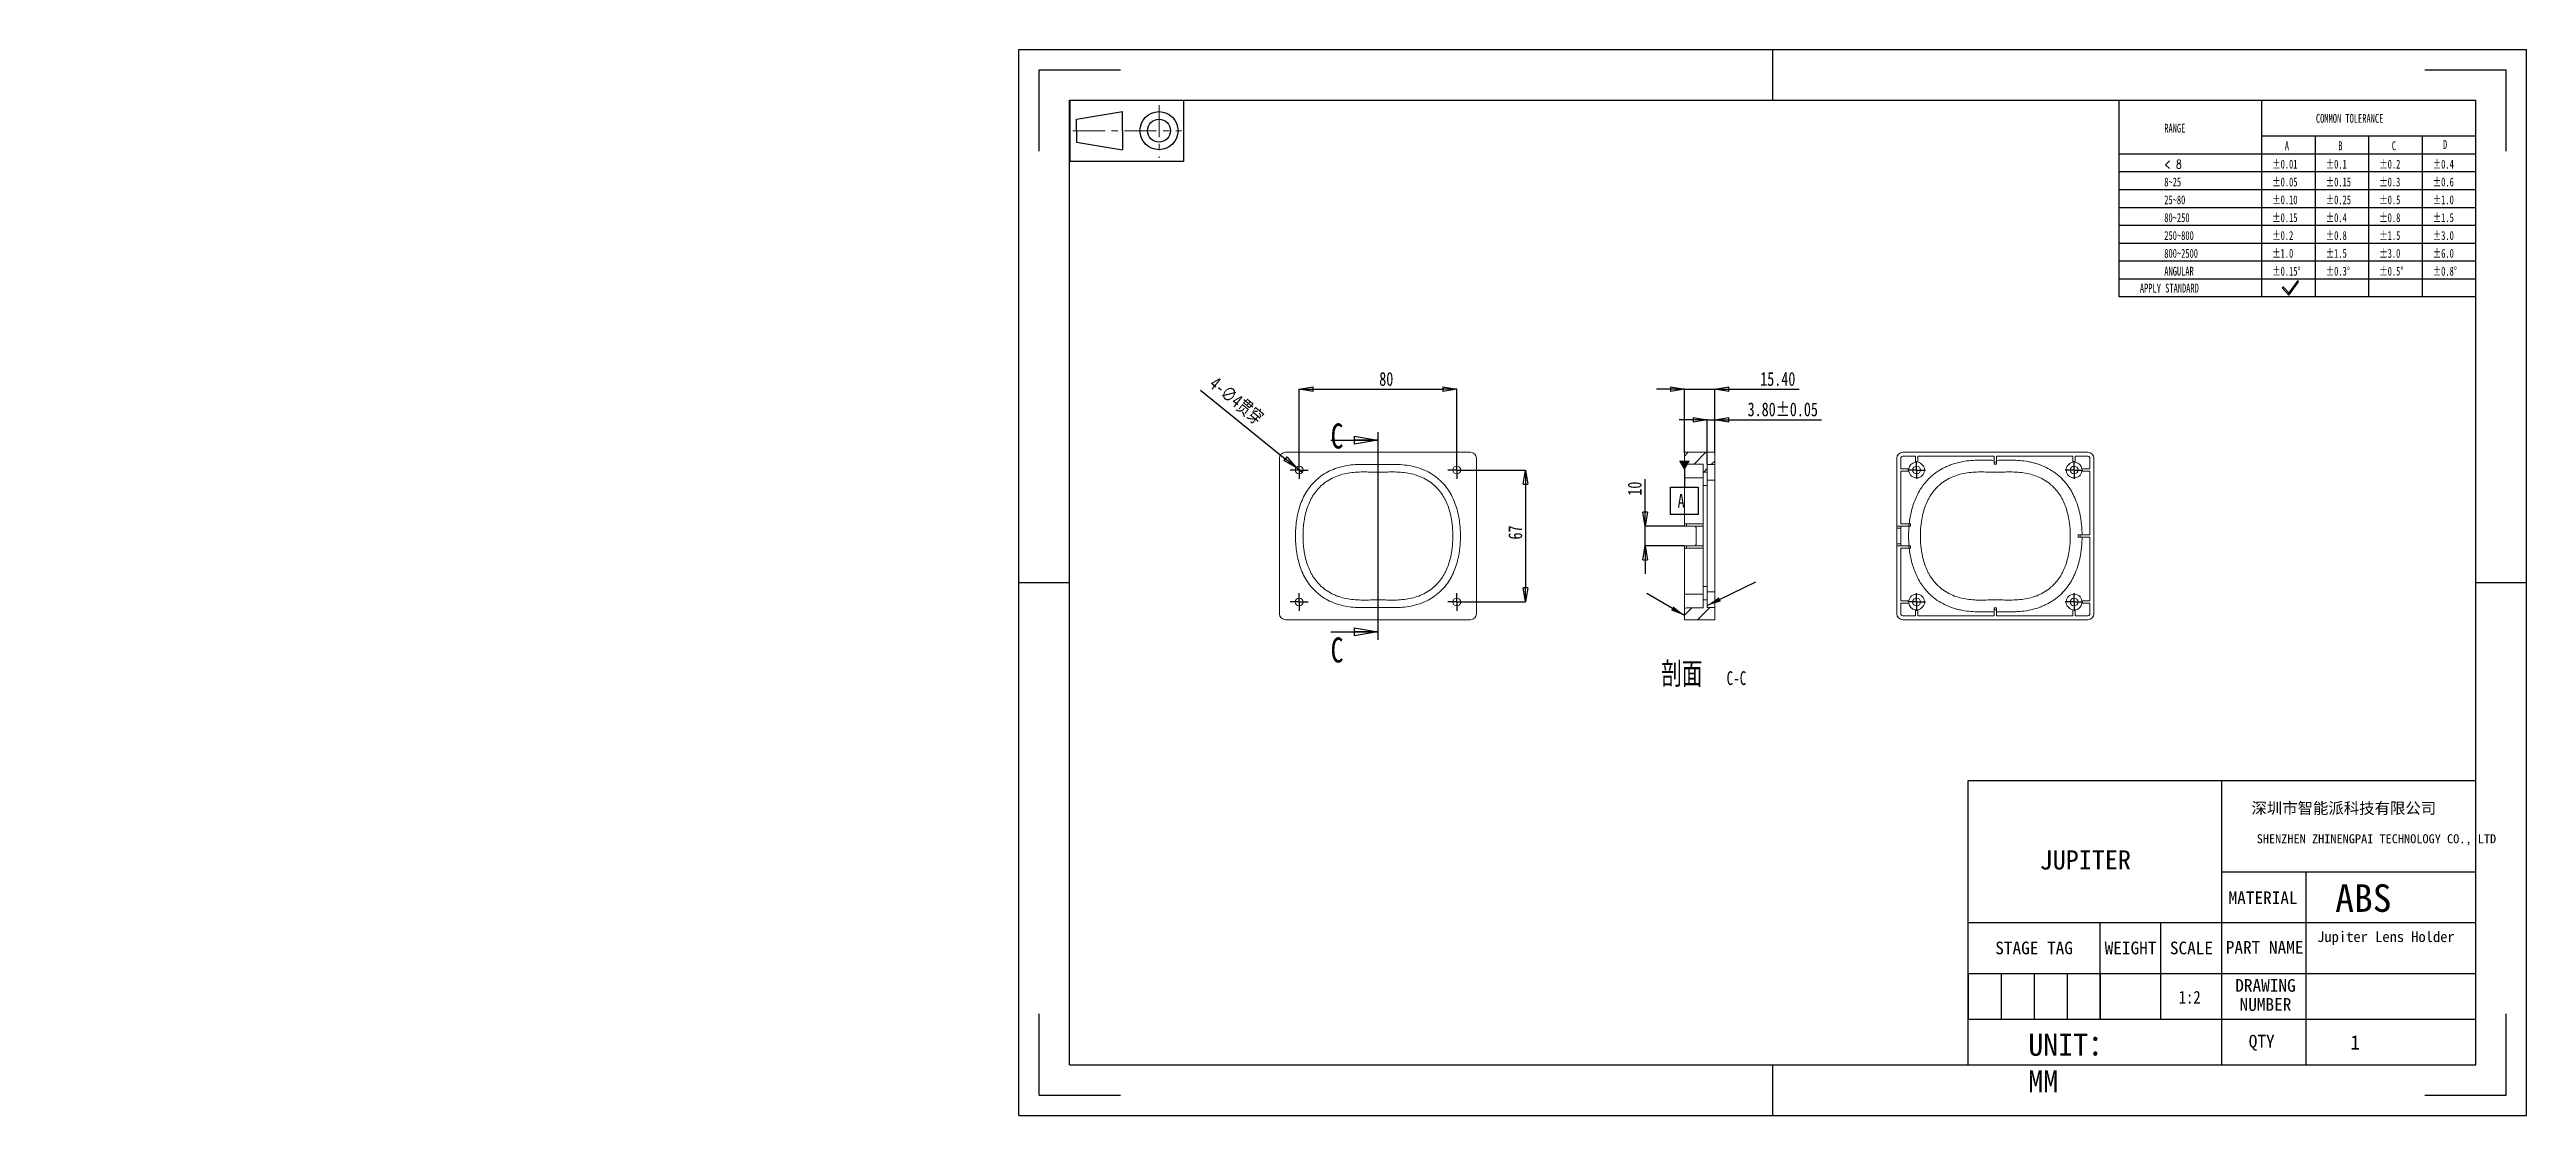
# Model space of a CAD drawing. Header units: millimetres. Extents: x 107 to 736, y -5 to 265.
import ezdxf

# ---------------------------------------------------------------- set-up
doc = ezdxf.new("R2010")
doc.units = ezdxf.units.MM
doc.header["$PDSIZE"] = -1
for name, pattern in [('CENTER', [10.16, 6.35, -1.27, 1.27, -1.27]), ('CENTERX2', [20.32, 12.7, -2.54, 2.54, -2.54]), ('PHANTOM', [12.7, 6.35, -1.27, 1.27, -1.27, 1.27, -1.27])]:
    doc.linetypes.add(name, pattern=pattern)
doc.layers.add('DEFAULT_1', color=7, linetype='CENTER', lineweight=18)
doc.layers.add('尺寸线层', color=3, linetype='Continuous', lineweight=18)
doc.layers.add('SLD-0', color=179, linetype='Continuous')
doc.styles.add('SLDTEXTSTYLE0', font='TXT', dxfattribs={"width": 0.75, "bigfont": 'bigfont'})
doc.styles.add('SLDTEXTSTYLE4', font='TXT', dxfattribs={"width": 0.7})
doc.styles.add('SLDTEXTSTYLE5', font='TXT', dxfattribs={"width": 0.7, "bigfont": 'bigfont'})
doc.styles.add('SLDTEXTSTYLE7', font='TXT', dxfattribs={"width": 0.75})
doc.styles.add('TEXTSTYLE_2', font='')
doc.styles.add('TEXTSTYLE_3', font='')
doc.styles.get('TEXTSTYLE_2').set_extended_font_data('宋体')
doc.styles.get('TEXTSTYLE_3').set_extended_font_data('宋体')
doc.dimstyles.new('SLDDIMSTYLE0', dxfattribs={"dimtxt": 3.5, "dimasz": 3.556, "dimexe": 0, "dimexo": 0.0625, "dimgap": 0.875, "dimtad": 1, "dimlfac": 2, "dimrnd": 1e-09, "dimzin": 12, "dimdsep": 46, "dimtxsty": 'SLDTEXTSTYLE7', "dimblk1": 'CLOSED', "dimblk2": 'CLOSED', "dimsah": 1, "dimcen": 0.09, "dimadec": 0, "dimazin": 3, "dimtfac": 1, "dimtofl": 0, "dimtmove": 0, "dimatfit": 3, "dimldrblk": 'CLOSED', "dimfxl": 1, "dimfrac": 2, "dimtolj": 1, "dimtzin": 12, "dimarcsym": 0})
doc.dimstyles.new('SLDDIMSTYLE1', dxfattribs={"dimtxt": 3.5, "dimasz": 3.556, "dimexe": 0, "dimexo": 0.0625, "dimgap": 0.875, "dimtad": 1, "dimlfac": 2, "dimrnd": 1e-09, "dimzin": 12, "dimdsep": 46, "dimtxsty": 'SLDTEXTSTYLE7', "dimblk1": 'NONE', "dimblk2": 'CLOSED', "dimsah": 1, "dimcen": 0, "dimadec": 0, "dimazin": 3, "dimtfac": 1, "dimtmove": 0, "dimatfit": 3, "dimldrblk": 'NONE', "dimfxl": 1, "dimfrac": 2, "dimtolj": 1, "dimtzin": 12, "dimarcsym": 0})
doc.dimstyles.new('SLDDIMSTYLE2', dxfattribs={"dimtxt": 3.5, "dimasz": 3.556, "dimexe": 0, "dimexo": 0.0625, "dimgap": 0.875, "dimtad": 1, "dimlfac": 2, "dimrnd": 1e-09, "dimzin": 4, "dimdsep": 46, "dimtxsty": 'SLDTEXTSTYLE7', "dimblk1": 'CLOSED', "dimblk2": 'CLOSED', "dimsah": 1, "dimcen": 0.09, "dimadec": 0, "dimazin": 1, "dimtfac": 1, "dimtmove": 0, "dimatfit": 0, "dimldrblk": 'CLOSED', "dimfxl": 1, "dimfrac": 2, "dimtolj": 1, "dimtzin": 12, "dimarcsym": 0})
doc.dimstyles.new('SLDDIMSTYLE3', dxfattribs={"dimtxt": 3.5, "dimasz": 3.556, "dimexe": 0, "dimexo": 0.0625, "dimgap": 0.875, "dimtad": 1, "dimlfac": 2, "dimrnd": 1e-09, "dimzin": 4, "dimdsep": 46, "dimtxsty": 'SLDTEXTSTYLE7', "dimblk1": 'CLOSED', "dimblk2": 'CLOSED', "dimsah": 1, "dimcen": 0.09, "dimadec": 0, "dimazin": 1, "dimtol": 1, "dimtp": 0.05, "dimtm": 0.05, "dimtfac": 1, "dimtmove": 0, "dimatfit": 0, "dimldrblk": 'CLOSED', "dimfxl": 1, "dimfrac": 2, "dimtolj": 1, "dimarcsym": 0})
doc.dimstyles.new('SLDDIMSTYLE4', dxfattribs={"dimtxt": 3.5, "dimasz": 3.556, "dimexe": 0, "dimexo": 0.0625, "dimgap": 0.875, "dimtad": 1, "dimlfac": 2, "dimrnd": 1e-09, "dimzin": 12, "dimdsep": 46, "dimtxsty": 'SLDTEXTSTYLE7', "dimblk1": 'CLOSED', "dimblk2": 'CLOSED', "dimsah": 1, "dimcen": 0.09, "dimadec": 0, "dimazin": 3, "dimtfac": 1, "dimtmove": 0, "dimatfit": 0, "dimldrblk": 'CLOSED', "dimfxl": 1, "dimfrac": 2, "dimtolj": 1, "dimtzin": 12, "dimarcsym": 0})
doc.dimstyles.new('SLDDIMSTYLE6', dxfattribs={"dimtxt": 0.18, "dimasz": 3.556, "dimexe": 0, "dimexo": 0.0625, "dimgap": 0, "dimtad": 0, "dimtih": 1, "dimtoh": 1, "dimdec": 0, "dimrnd": 1e-09, "dimzin": 0, "dimdsep": 46, "dimtxsty": 'Standard', "dimsah": 1, "dimcen": 0.09, "dimadec": 0, "dimazin": 0, "dimtfac": 3.556, "dimtdec": 0, "dimtofl": 0, "dimtmove": 0, "dimatfit": 3, "dimfxl": 1, "dimfrac": 2, "dimtolj": 1, "dimtzin": 0, "dimarcsym": 0})
pattern_1 = [(45, (367.7603, 25.8642), (-2.245064, 2.245064), [])]

msp = doc.modelspace()

# ---------------------------------------------------------------- texts
at = {"attachment_point": 1}
for s, insert, char_height, width, style in [('RANGE', (643.7113, 246.3929), 2.24599, 22.059425, 'SLDTEXTSTYLE4'), ('COMMON TOLERANCE', (682.2034, 248.8936), 2.245988, 73.941758, 'SLDTEXTSTYLE4'), ('A', (674.3039, 241.949), 2.246, 3.245004, 'SLDTEXTSTYLE4'), ('B', (687.8897, 241.949), 2.246, 3.193122, 'SLDTEXTSTYLE4'), ('C', (701.4756, 241.949), 2.246, 3.230854, 'SLDTEXTSTYLE4'), ('D', (714.4597, 242.2539), 2.246, 3.193122, 'SLDTEXTSTYLE4'), ('8~25', (643.7113, 232.7508), 2.24599, 17.394731, 'SLDTEXTSTYLE4'), ('< 8', (643.7113, 237.2794), 2.24599, 10.779397, 'SLDTEXTSTYLE5'), ('%%P0.01', (671.1084, 237.2794), 2.24599, 15.725063, 'SLDTEXTSTYLE4'), ('%%P0.05', (671.1084, 232.7508), 2.24599, 17.347565, 'SLDTEXTSTYLE4'), ('%%P0.1', (684.6943, 237.2794), 2.24599, 11.791439, 'SLDTEXTSTYLE4'), ('%%P0.15', (684.6943, 232.7508), 2.24599, 16.559897, 'SLDTEXTSTYLE4'), ('%%P0.2', (698.2802, 237.2794), 2.24599, 13.413941, 'SLDTEXTSTYLE4'), ('%%P0.3', (698.2802, 232.7508), 2.24599, 13.413941, 'SLDTEXTSTYLE4'), ('%%P0.4', (711.8661, 237.2794), 2.24599, 13.362059, 'SLDTEXTSTYLE4'), ('%%P0.6', (711.8661, 232.7508), 2.24599, 13.413941, 'SLDTEXTSTYLE4'), ('25~80', (643.7113, 228.2222), 2.24599, 21.328355, 'SLDTEXTSTYLE4'), ('%%P0.10', (671.1084, 228.2222), 2.24599, 15.776946, 'SLDTEXTSTYLE4'), ('%%P0.25', (684.6943, 228.2222), 2.24599, 18.130517, 'SLDTEXTSTYLE4'), ('%%P0.5', (698.2802, 228.2222), 2.24599, 13.413941, 'SLDTEXTSTYLE4'), ('%%P1.0', (711.8661, 228.2222), 2.24599, 11.843322, 'SLDTEXTSTYLE4'), ('80~250', (643.7113, 223.6935), 2.24599, 25.26198, 'SLDTEXTSTYLE4'), ('%%P0.15', (671.1084, 223.6935), 2.24599, 16.559897, 'SLDTEXTSTYLE4'), ('%%P0.4', (684.6943, 223.6935), 2.24599, 13.362059, 'SLDTEXTSTYLE4'), ('%%P0.8', (698.2802, 223.6935), 2.24599, 13.413941, 'SLDTEXTSTYLE4'), ('%%P1.5', (711.8661, 223.6935), 2.24599, 12.626273, 'SLDTEXTSTYLE4'), ('250~800', (643.7113, 219.1649), 2.24599, 29.195604, 'SLDTEXTSTYLE4'), ('800~2500', (643.7113, 214.6363), 2.24599, 33.129228, 'SLDTEXTSTYLE4'), ('%%P0.2', (671.1084, 219.1649), 2.24599, 13.413941, 'SLDTEXTSTYLE4'), ('%%P1.0', (671.1084, 214.6363), 2.24599, 11.843322, 'SLDTEXTSTYLE4'), ('%%P0.8', (684.6943, 219.1649), 2.24599, 13.413941, 'SLDTEXTSTYLE4'), ('%%P1.5', (684.6943, 214.6363), 2.24599, 12.626273, 'SLDTEXTSTYLE4'), ('%%P1.5', (698.2802, 219.1649), 2.24599, 12.626273, 'SLDTEXTSTYLE4'), ('%%P3.0', (698.2802, 214.6363), 2.24599, 13.413941, 'SLDTEXTSTYLE4'), ('%%P3.0', (711.8661, 219.1649), 2.24599, 13.413941, 'SLDTEXTSTYLE4'), ('%%P6.0', (711.8661, 214.6363), 2.24599, 13.413941, 'SLDTEXTSTYLE4'), ('ANGULAR', (643.7113, 210.1076), 2.24599, 31.544458, 'SLDTEXTSTYLE4'), ('%%P0.15%%D', (671.1084, 210.1076), 2.24599, 19.72472, 'SLDTEXTSTYLE4'), ('%%P0.3%%D', (684.6943, 210.1076), 2.24599, 16.578764, 'SLDTEXTSTYLE4'), ('%%P0.5%%D', (698.2802, 210.1076), 2.24599, 16.578764, 'SLDTEXTSTYLE4'), ('%%P0.8%%D', (711.8661, 210.1076), 2.24599, 16.578764, 'SLDTEXTSTYLE4'), ('APPLY STANDARD', (637.5176, 205.8093), 2.245988, 64.560488, 'SLDTEXTSTYLE4')]:
    msp.add_mtext(s, dxfattribs=dict(at, insert=insert, char_height=char_height, width=width, style=style))
at = {"color": 3, "linetype": 'Continuous', "char_height": 6.35, "attachment_point": 1, "style": 'SLDTEXTSTYLE7'}
for insert in [(432.1055, 170.3208), (432.1055, 116.0042)]:
    msp.add_mtext('C', dxfattribs=dict(at, insert=insert))
at = {"color": 7, "linetype": 'Continuous', "insert": (689.2772, 74.1074), "char_height": 2.863908, "width": 67.948212, "attachment_point": 2, "style": 'TEXTSTYLE_2'}
msp.add_mtext('深圳市智能派科技有限公司', dxfattribs=at)
at = {"color": 7, "linetype": 'Continuous', "attachment_point": 2, "line_spacing_factor": 0.9, "style": 'TEXTSTYLE_3'}
for s, insert, char_height, width in [('MATERIAL\\P ', (668.7906, 51.5256), 3.22125, 46.564858), ('STAGE TAG ', (610.6656, 38.794), 3.22125, 38.956975), ('WEIGHT', (635.1471, 38.794), 3.22125, 14.155877), ('SCALE', (650.6091, 38.794), 3.22125, 14.155877), ('PART NAME', (669.1836, 38.9407), 3.22125, 26.988478), ('DRAWING NUMBER', (669.3985, 29.2862), 3.221249, 26.988478), ('QTY', (668.4336, 15.1336), 3.22125, 35.955609)]:
    msp.add_mtext(s, dxfattribs=dict(at, insert=insert, char_height=char_height, width=width))
at = {"insert": (647.3658, 23.0143), "char_height": 3.221249, "width": 7.721333, "attachment_point": 7}
msp.add_mtext('{\\W0.85;1:2}', dxfattribs=at)
at = {"layer": '尺寸线层', "attachment_point": 1}
for s, insert, char_height, width in [('SHENZHEN ZHINENGPAI TECHNOLOGY CO., LTD', (667.1701, 66.054), 2.291127, 64.826518), ('JUPITER', (612.0678, 61.9722), 4.86705, 39.720383), ('ABS', (687.1046, 53.3496), 7, 24.852625), ('UNIT：MM', (609.1822, 15.4065), 5.58849, 21.662244)]:
    msp.add_mtext(s, dxfattribs=dict(at, insert=insert, char_height=char_height, width=width))
at = {"layer": '尺寸线层', "linetype": 'CENTERX2', "insert": (682.5283, 41.3884), "char_height": 3.6, "width": 45.60353, "attachment_point": 1}
msp.add_mtext('{\\H0.75x;Jupiter Lens Holder}', dxfattribs=at)
at = {"layer": '尺寸线层', "ltscale": 0.2, "insert": (690.9305, 15.0234), "char_height": 3.6503, "width": 21.892878, "attachment_point": 1}
msp.add_mtext('1\\P\\P', dxfattribs=at)

# ---------------------------------------------------------------- blocks, each defined once
blk = doc.blocks.new('_CLOSED')
at = {"color": 0, "linetype": 'ByBlock', "lineweight": -2}
for p, q in [((-1, 0.166667), (0, 0)), ((-1, 0.166667), (-1, -0.166667)), ((0, 0), (-1, -0.166667)), ((0, 0), (-1, 0))]:
    blk.add_line(p, q, dxfattribs=at)
blk = doc.blocks.new('_D')
at = {"layer": 'Defpoints', "color": 0, "transparency": 16777216}
for p in [(464.11, 179.01), (424.11, 160.76), (464.11, 160.76)]:
    blk.add_point(p, dxfattribs=at)
at = {"layer": 'SLD-0', "color": 0, "lineweight": -2, "transparency": 16777216}
for p, q in [((424.11, 160.82), (424.11, 179.01)), ((427.66, 179.01), (460.55, 179.01)), ((464.11, 160.82), (464.11, 179.01))]:
    blk.add_line(p, q, dxfattribs=at)
at = {"layer": 'SLD-0', "color": 0, "lineweight": -2, "transparency": 16777216, "xscale": 3.556, "yscale": 3.556, "zscale": 3.556, "rotation": 180}
blk.add_blockref('_CLOSED', (424.11, 179.01), dxfattribs=at)
at = {"layer": 'SLD-0', "color": 0, "lineweight": -2, "transparency": 16777216, "xscale": 3.556, "yscale": 3.556, "zscale": 3.556}
blk.add_blockref('_CLOSED', (464.11, 179.01), dxfattribs=at)
at = {"layer": 'SLD-0', "color": 0, "transparency": 16777216, "insert": (446.22, 183.38), "char_height": 3.5, "attachment_point": 2, "style": 'SLDTEXTSTYLE7'}
blk.add_mtext('\\A1;80', dxfattribs=at)
blk = doc.blocks.new('_D_1')
at = {"layer": 'Defpoints', "color": 0, "transparency": 16777216}
for p in [(466.36, 158.51), (466.36, 125.01), (481.59, 125.01)]:
    blk.add_point(p, dxfattribs=at)
at = {"layer": 'SLD-0', "color": 0, "lineweight": -2, "transparency": 16777216}
for p, q in [((466.42, 158.51), (481.59, 158.51)), ((481.59, 154.95), (481.59, 128.56)), ((466.42, 125.01), (481.59, 125.01))]:
    blk.add_line(p, q, dxfattribs=at)
at = {"layer": 'SLD-0', "color": 0, "lineweight": -2, "transparency": 16777216, "xscale": 3.556, "yscale": 3.556, "zscale": 3.556}
for p, rotation in [((481.59, 158.51), 90), ((481.59, 125.01), 270)]:
    blk.add_blockref('_CLOSED', p, dxfattribs=dict(at, rotation=rotation))
at = {"layer": 'SLD-0', "color": 0, "transparency": 16777216, "insert": (477.21, 142.65), "char_height": 3.5, "attachment_point": 2, "rotation": 90, "style": 'SLDTEXTSTYLE7'}
blk.add_mtext('\\A1;67', dxfattribs=at)
blk = doc.blocks.new('_D_2')
at = {"layer": 'Defpoints', "color": 0, "transparency": 16777216}
for p in [(423.33, 159.14), (424.88, 157.88)]:
    blk.add_point(p, dxfattribs=at)
at = {"layer": 'SLD-0', "color": 0, "lineweight": -2, "transparency": 16777216}
for p, q in [((399.1, 178.79), (420.57, 161.38)), ((424.88, 157.88), (423.33, 159.14))]:
    blk.add_line(p, q, dxfattribs=at)
at = {"layer": 'SLD-0', "color": 0, "lineweight": -2, "transparency": 16777216, "xscale": 3.556, "yscale": 3.556, "zscale": 3.556, "rotation": 320.9546673701459}
blk.add_blockref('_CLOSED', (423.33, 159.14), dxfattribs=at)
at = {"layer": 'SLD-0', "color": 0, "transparency": 16777216, "insert": (403.23, 182.48), "char_height": 3.5, "attachment_point": 1, "rotation": 320.95467, "style": 'SLDTEXTSTYLE7'}
blk.add_mtext('\\A1;4-∅4贯穿', dxfattribs=at)
blk = doc.blocks.new('_NONE')
blk = doc.blocks.new('SW_CENTERMARKSYMBOL_0')
at = {"layer": 'SLD-0', "color": 0}
for p, q in [((-1.25, 0), (-2.25, 0)), ((0, 0), (-1.25, 0)), ((0, 1.25), (0, 2.25)), ((0, 0), (0, 1.25)), ((0, 0), (0, -1.25)), ((0, 0), (1.25, 0)), ((1.25, 0), (2.25, 0)), ((0, -1.25), (0, -2.25))]:
    blk.add_line(p, q, dxfattribs=at)
blk = doc.blocks.new('SW_CENTERMARKSYMBOL_1')
at = {"layer": 'SLD-0', "color": 0}
for p, q in [((-1.25, 0), (-2.25, 0)), ((0, 0), (-1.25, 0)), ((0, 1.25), (0, 2.25)), ((0, 0), (0, 1.25)), ((0, 0), (0, -1.25)), ((0, 0), (1.25, 0)), ((1.25, 0), (2.25, 0)), ((0, -1.25), (0, -2.25))]:
    blk.add_line(p, q, dxfattribs=at)
blk = doc.blocks.new('SW_CENTERMARKSYMBOL_2')
at = {"layer": 'SLD-0', "color": 0}
for p, q in [((-1.25, 0), (-2.25, 0)), ((0, 0), (-1.25, 0)), ((0, 1.25), (0, 2.25)), ((0, 0), (0, 1.25)), ((0, 0), (0, -1.25)), ((0, 0), (1.25, 0)), ((1.25, 0), (2.25, 0)), ((0, -1.25), (0, -2.25))]:
    blk.add_line(p, q, dxfattribs=at)
blk = doc.blocks.new('SW_CENTERMARKSYMBOL_3')
at = {"layer": 'SLD-0', "color": 0}
for p, q in [((-1.25, 0), (-2.25, 0)), ((0, 0), (-1.25, 0)), ((0, 1.25), (0, 2.25)), ((0, 0), (0, 1.25)), ((0, 0), (0, -1.25)), ((0, 0), (1.25, 0)), ((1.25, 0), (2.25, 0)), ((0, -1.25), (0, -2.25))]:
    blk.add_line(p, q, dxfattribs=at)
blk = doc.blocks.new('_D_3')
at = {"layer": 'Defpoints', "color": 0, "transparency": 16777216}
for p in [(529.6, 179.01), (521.9, 162.76), (529.6, 162.76)]:
    blk.add_point(p, dxfattribs=at)
at = {"layer": 'SLD-0', "color": 0, "lineweight": -2, "transparency": 16777216}
for p, q in [((518.34, 179.01), (514.78, 179.01)), ((521.9, 162.82), (521.9, 179.01)), ((521.9, 179.01), (529.6, 179.01)), ((529.6, 162.82), (529.6, 179.01)), ((533.15, 179.01), (551.07, 179.01))]:
    blk.add_line(p, q, dxfattribs=at)
at = {"layer": 'SLD-0', "color": 0, "lineweight": -2, "transparency": 16777216, "xscale": 3.556, "yscale": 3.556, "zscale": 3.556}
blk.add_blockref('_CLOSED', (521.9, 179.01), dxfattribs=at)
at = {"layer": 'SLD-0', "color": 0, "lineweight": -2, "transparency": 16777216, "xscale": 3.556, "yscale": 3.556, "zscale": 3.556, "rotation": 180}
blk.add_blockref('_CLOSED', (529.6, 179.01), dxfattribs=at)
at = {"layer": 'SLD-0', "color": 0, "transparency": 16777216, "insert": (545.6, 183.38), "char_height": 3.5, "attachment_point": 2, "style": 'SLDTEXTSTYLE7'}
blk.add_mtext('\\A1;15.40', dxfattribs=at)
blk = doc.blocks.new('_D_4')
at = {"layer": 'Defpoints', "color": 0, "transparency": 16777216}
for p in [(529.6, 171.29), (527.7, 159.96), (529.6, 162.76)]:
    blk.add_point(p, dxfattribs=at)
at = {"layer": 'SLD-0', "color": 0, "lineweight": -2, "transparency": 16777216}
for p, q in [((524.14, 171.29), (520.58, 171.29)), ((527.7, 160.03), (527.7, 171.29)), ((527.7, 171.29), (529.6, 171.29)), ((529.6, 162.82), (529.6, 171.29)), ((533.15, 171.29), (556.72, 171.29))]:
    blk.add_line(p, q, dxfattribs=at)
at = {"layer": 'SLD-0', "color": 0, "lineweight": -2, "transparency": 16777216, "xscale": 3.556, "yscale": 3.556, "zscale": 3.556}
blk.add_blockref('_CLOSED', (527.7, 171.29), dxfattribs=at)
at = {"layer": 'SLD-0', "color": 0, "lineweight": -2, "transparency": 16777216, "xscale": 3.556, "yscale": 3.556, "zscale": 3.556, "rotation": 180}
blk.add_blockref('_CLOSED', (529.6, 171.29), dxfattribs=at)
at = {"layer": 'SLD-0', "color": 0, "transparency": 16777216, "insert": (546.87, 175.66), "char_height": 3.5, "attachment_point": 2, "style": 'SLDTEXTSTYLE7'}
blk.add_mtext('\\A1;3.80±0.05', dxfattribs=at)
blk = doc.blocks.new('_D_5')
at = {"layer": 'Defpoints', "color": 0, "transparency": 16777216}
for p in [(511.9, 139.26), (521.9, 144.26), (521.9, 139.26)]:
    blk.add_point(p, dxfattribs=at)
at = {"layer": 'SLD-0', "color": 0, "lineweight": -2, "transparency": 16777216}
for p, q in [((511.9, 147.81), (511.9, 156.18)), ((521.83, 144.26), (511.9, 144.26)), ((511.9, 139.26), (511.9, 144.26)), ((521.83, 139.26), (511.9, 139.26)), ((511.9, 135.7), (511.9, 132.15))]:
    blk.add_line(p, q, dxfattribs=at)
at = {"layer": 'SLD-0', "color": 0, "lineweight": -2, "transparency": 16777216, "xscale": 3.556, "yscale": 3.556, "zscale": 3.556}
for p, rotation in [((511.9, 144.26), 270), ((511.9, 139.26), 90)]:
    blk.add_blockref('_CLOSED', p, dxfattribs=dict(at, rotation=rotation))
at = {"layer": 'SLD-0', "color": 0, "transparency": 16777216, "insert": (507.52, 153.78), "char_height": 3.5, "attachment_point": 2, "rotation": 90, "style": 'SLDTEXTSTYLE7'}
blk.add_mtext('\\A1;10', dxfattribs=at)
blk = doc.blocks.new('SW_NOTE_2')
at = {"layer": 'SLD-0', "color": 0, "attachment_point": 2}
for s, insert, char_height, style in [('剖面', (8.33, 8.19), 6.35, 'SLDTEXTSTYLE0'), ('C-C', (22.23, 5.8), 3.5, 'SLDTEXTSTYLE4')]:
    blk.add_mtext(s, dxfattribs=dict(at, insert=insert, char_height=char_height, style=style))
blk = doc.blocks.new('SW_DATUMTAG_0')
at = {"layer": 'SLD-0', "color": 0}
for p, q in [((1.73, 12.99), (1.73, 6.28)), ((-1.77, -0.72), (-1.77, 6.28)), ((-1.77, 6.28), (5.23, 6.28)), ((5.23, 6.28), (5.23, -0.72)), ((5.23, -0.72), (-1.77, -0.72))]:
    blk.add_line(p, q, dxfattribs=at)
blk.add_solid([(3.13, 12.99), (0.33, 12.99), (1.73, 10.54)], dxfattribs=at)
at = {"layer": 'SLD-0', "color": 0, "insert": (0, 4.51), "char_height": 3.5, "attachment_point": 1, "style": 'SLDTEXTSTYLE7'}
blk.add_mtext('A', dxfattribs=at)
blk = doc.blocks.new('SW_CENTERMARKSYMBOL_4')
at = {"layer": 'SLD-0', "color": 0}
for p, q in [((-1.25, 0), (-2.25, 0)), ((0, 0), (-1.25, 0)), ((0, 1.25), (0, 2.25)), ((0, 0), (0, 1.25)), ((0, 0), (0, -1.25)), ((0, 0), (1.25, 0)), ((1.25, 0), (2.25, 0)), ((0, -1.25), (0, -2.25))]:
    blk.add_line(p, q, dxfattribs=at)
blk = doc.blocks.new('SW_CENTERMARKSYMBOL_5')
at = {"layer": 'SLD-0', "color": 0}
for p, q in [((-1.25, 0), (-2.25, 0)), ((0, 0), (-1.25, 0)), ((0, 1.25), (0, 2.25)), ((0, 0), (0, 1.25)), ((0, 0), (0, -1.25)), ((0, 0), (1.25, 0)), ((1.25, 0), (2.25, 0)), ((0, -1.25), (0, -2.25))]:
    blk.add_line(p, q, dxfattribs=at)
blk = doc.blocks.new('SW_CENTERMARKSYMBOL_6')
at = {"layer": 'SLD-0', "color": 0}
for p, q in [((-1.25, 0), (-2.25, 0)), ((0, 0), (-1.25, 0)), ((0, 1.25), (0, 2.25)), ((0, 0), (0, 1.25)), ((0, 0), (0, -1.25)), ((0, 0), (1.25, 0)), ((1.25, 0), (2.25, 0)), ((0, -1.25), (0, -2.25))]:
    blk.add_line(p, q, dxfattribs=at)
blk = doc.blocks.new('SW_CENTERMARKSYMBOL_7')
at = {"layer": 'SLD-0', "color": 0}
for p, q in [((-1.25, 0), (-2.25, 0)), ((0, 0), (-1.25, 0)), ((0, 1.25), (0, 2.25)), ((0, 0), (0, 1.25)), ((0, 0), (0, -1.25)), ((0, 0), (1.25, 0)), ((1.25, 0), (2.25, 0)), ((0, -1.25), (0, -2.25))]:
    blk.add_line(p, q, dxfattribs=at)
blk = doc.blocks.new('96_1')
at = {"color": 7, "linetype": 'Continuous'}
for p, q in [((-11.25, 6), (-11.25, -6)), ((11.25, -6), (11.25, 6)), ((-9.93, 2.25), (-0.82, 3.75)), ((-9.93, 0), (-9.93, 2.25)), ((-9.93, 0), (-9.93, -2.25)), ((-0.82, 0), (-0.82, 3.75)), ((-0.82, 0), (-0.82, -3.75)), ((-9.93, -2.25), (-0.82, -3.75)), ((-11.25, -6), (11.25, -6))]:
    blk.add_line(p, q, dxfattribs=at)
for radius in [3.75, 2.25]:
    blk.add_circle((6.34, 0), radius, dxfattribs=at)
at = {"layer": 'DEFAULT_1', "color": 1, "linetype": 'CENTER'}
for p, q in [((6.34, 5.05), (6.34, -5.36)), ((-10.64, 0), (10.74, 0))]:
    blk.add_line(p, q, dxfattribs=at)

# ---------------------------------------------------------------- dimensions: what is measured, and where the dimension line sits
at = {"layer": 'SLD-0', "color": 3}
dim = msp.add_diameter_dim_2p(p1=(424.8821, 157.8774), p2=(423.3288, 159.1373), text='4-<>贯穿', dimstyle='SLDDIMSTYLE1', dxfattribs=at)
dim.commit()
dim.dimension.update_dxf_attribs({"geometry": '_D_2', "text_midpoint": (406.6621, 172.6556), "dimtype": 163})
for base, p1, p2, dimstyle, picture, middle in [((464.1055, 179.0073), (424.1055, 160.7573), (464.1055, 160.7573), 'SLDDIMSTYLE0', '_D', (446.2217, 179.0073)), ((529.5965, 179.0073), (521.8965, 162.7573), (529.5965, 162.7573), 'SLDDIMSTYLE2', '_D_3', (545.5965, 179.0073)), ((529.5965, 171.2877), (527.6965, 159.9647), (529.5965, 162.7573), 'SLDDIMSTYLE3', '_D_4', (546.8736, 171.2877))]:
    dim = msp.add_linear_dim(base=base, p1=p1, p2=p2, dimstyle=dimstyle, dxfattribs=at)
    dim.commit()
    dim.dimension.update_dxf_attribs({"geometry": picture, "text_midpoint": middle, "dimtype": 160})
for base, p1, p2, dimstyle, picture, middle in [((481.5853, 125.0073), (466.3555, 158.5073), (466.3555, 125.0073), 'SLDDIMSTYLE0', '_D_1', (481.5853, 142.6483)), ((511.8965, 139.2573), (521.8965, 144.2573), (521.8965, 139.2573), 'SLDDIMSTYLE4', '_D_5', (511.8965, 153.7756))]:
    dim = msp.add_linear_dim(base=base, p1=p1, p2=p2, angle=90, dimstyle=dimstyle, dxfattribs=at)
    dim.commit()
    dim.dimension.update_dxf_attribs({"geometry": picture, "text_midpoint": middle, "dimtype": 160})

# ---------------------------------------------------------------- hatches: boundary and pattern name
at = {"linetype": 'Continuous', "lineweight": 0}
h = msp.add_hatch(dxfattribs=at)
h.set_pattern_fill('ANSI31', style=0)
h.set_pattern_definition(pattern_1)
edge = h.paths.add_edge_path(flags=0)
edge.add_line((522.3965, 160.0073), (526.6965, 160.0073))
edge.add_line((526.6965, 160.0073), (526.6965, 157.9647))
edge.add_line((526.6965, 157.9647), (527.6965, 157.9647))
edge.add_line((527.6965, 157.9647), (527.6965, 159.8897))
edge.add_line((527.6965, 159.8897), (529.5965, 159.8897))
edge.add_line((529.5965, 159.8897), (529.5965, 163.0073))
edge.add_line((529.5965, 163.0073), (521.8965, 163.0073))
edge.add_line((521.8965, 163.0073), (521.8965, 160.5073))
edge.add_arc((522.3965, 160.5073), 0.5, 180, 270)
h = msp.add_hatch(dxfattribs=at)
h.set_pattern_fill('ANSI31', style=0)
h.set_pattern_definition(pattern_1)
edge = h.paths.add_edge_path(flags=0)
edge.add_line((527.6965, 125.5499), (526.6965, 125.5499))
edge.add_line((526.6965, 125.5499), (526.6965, 123.5073))
edge.add_line((526.6965, 123.5073), (522.3965, 123.5073))
edge.add_arc((522.3965, 123.0073), 0.5, 90, 180)
edge.add_line((521.8965, 123.0073), (521.8965, 120.5073))
edge.add_line((521.8965, 120.5073), (529.5965, 120.5073))
edge.add_line((529.5965, 120.5073), (529.5965, 123.6249))
edge.add_line((529.5965, 123.6249), (527.6965, 123.6249))
edge.add_line((527.6965, 123.6249), (527.6965, 125.5499))
at = {"linetype": 'Continuous'}
h = msp.add_hatch(dxfattribs=at)
h.set_pattern_fill('ANSI31', color=179, style=0)
h.paths.add_polyline_path([(107.1336, 85.0798), (106.9357, 85.2996), (106.8977, 85.2653), (107.1376, 84.9989)], flags=0)
h = msp.add_hatch(dxfattribs=at)
h.set_pattern_fill('ANSI31', color=179, style=0)
h.paths.add_polyline_path([(107.4631, 85.5268), (107.1336, 85.0798), (107.1376, 84.9989), (107.489, 85.4756)], flags=0)

# ---------------------------------------------------------------- linework, layer by layer
at = {"color": 7, "linetype": 'Continuous'}
for p, q in [((352.9657, -5.3371), (352.9657, 265.2478)), ((352.9657, 265.2478), (735.65, 265.2478)), ((544.3079, 252.3628), (544.3079, 265.2478)), ((735.65, -5.3371), (735.65, 265.2478)), ((358.1197, 239.4778), (358.1197, 260.0938)), ((358.1197, 260.0938), (378.7357, 260.0938)), ((709.88, 260.0938), (730.496, 260.0938)), ((730.496, 239.4778), (730.496, 260.0938)), ((365.8507, 7.5479), (365.8507, 252.3628)), ((365.8507, 252.3628), (722.765, 252.3628)), ((722.765, 7.5479), (722.765, 252.3628)), ((352.9657, 129.9553), (365.8507, 129.9553)), ((722.765, 129.9553), (735.65, 129.9553)), ((358.1197, -0.1831), (358.1197, 20.4329)), ((730.496, -0.1831), (730.496, 20.4329)), ((365.8507, 7.5479), (722.765, 7.5479)), ((544.3079, -5.3371), (544.3079, 7.5479)), ((352.9657, -5.3371), (735.65, -5.3371)), ((358.1197, -0.1831), (378.7357, -0.1831)), ((709.88, -0.1831), (730.496, -0.1831))]:
    msp.add_line(p, q, dxfattribs=at)
for p, q in [((632.1924, 252.3628), (632.1924, 202.5478)), ((668.4215, 252.3628), (668.4215, 202.5478)), ((668.4215, 243.3055), (722.765, 243.3055)), ((682.0074, 243.3055), (682.0074, 202.5478)), ((695.5933, 243.3055), (695.5933, 202.5478)), ((709.1791, 243.3055), (709.1791, 202.5478)), ((632.1924, 238.7769), (722.765, 238.7769)), ((632.1924, 234.2482), (722.765, 234.2482)), ((632.1924, 229.7196), (722.765, 229.7196)), ((632.1924, 225.191), (722.765, 225.191)), ((632.1924, 220.6624), (722.765, 220.6624)), ((632.1924, 216.1337), (722.765, 216.1337)), ((632.1924, 211.6051), (722.765, 211.6051)), ((632.1924, 207.0765), (722.765, 207.0765)), ((632.1924, 202.5478), (722.765, 202.5478)), ((673.8922, 205.0016), (673.623, 204.7591)), ((673.623, 204.7591), (675.32, 202.8748)), ((675.292, 203.4473), (673.8922, 205.0016)), ((677.6232, 206.6089), (675.292, 203.4473)), ((675.32, 202.8748), (675.292, 203.4473)), ((675.292, 203.4473), (675.32, 202.8748)), ((675.32, 202.8748), (677.8062, 206.2466)), ((677.8062, 206.2466), (677.6232, 206.6089))]:
    msp.add_line(p, q)
at = {"color": 3, "linetype": 'Continuous', "lineweight": 30}
for p, q in [((432.1055, 166.1073), (444.1055, 166.1073)), ((432.1055, 117.4073), (444.1055, 117.4073))]:
    msp.add_line(p, q, dxfattribs=at)
at = {"color": 3, "linetype": 'PHANTOM', "lineweight": 30}
msp.add_line((444.1055, 168.1073), (444.1055, 115.4073), dxfattribs=at)
at = {"color": 7, "linetype": 'Continuous', "lineweight": 15}
for p, q in [((419.1055, 161.5073), (419.1055, 122.0073)), ((467.6055, 163.0073), (420.6055, 163.0073)), ((469.1055, 122.0073), (469.1055, 161.5073)), ((521.8965, 163.0073), (521.8965, 160.5073)), ((521.8965, 163.0073), (529.5965, 163.0073)), ((521.8965, 160.4847), (521.8965, 160.5073)), ((521.897, 160.4847), (521.8965, 160.4847)), ((521.8965, 160.4847), (521.8965, 156.5073)), ((526.6965, 160.0073), (522.3965, 160.0073)), ((526.6965, 160.0073), (526.6965, 157.9647)), ((527.6965, 157.9647), (526.6965, 157.9647)), ((529.5965, 159.8897), (527.6965, 159.8897)), ((527.6965, 159.8897), (527.6965, 157.9647)), ((529.5965, 159.8897), (529.5965, 163.0073)), ((575.8271, 144.2573), (575.8271, 161.5073)), ((576.8271, 158.8073), (576.8271, 161.5073)), ((578.8498, 158.8073), (576.8271, 158.8073)), ((576.8271, 158.2073), (578.8498, 158.2073)), ((576.8271, 144.8573), (576.8271, 158.2073)), ((577.3271, 163.0073), (624.3271, 163.0073)), ((577.3271, 162.0073), (580.5271, 162.0073)), ((580.5271, 162.0073), (580.5271, 160.4847)), ((581.1271, 162.0073), (600.5271, 162.0073)), ((581.1271, 160.4847), (581.1271, 162.0073)), ((600.5271, 162.0073), (600.5271, 160.5073)), ((600.5271, 160.5073), (601.1271, 160.5073)), ((600.5271, 160.0073), (600.5271, 160.5073)), ((601.1271, 160.0073), (600.5271, 160.0073)), ((601.1271, 162.0073), (620.5271, 162.0073)), ((601.1271, 160.5073), (601.1271, 162.0073)), ((601.1271, 160.5073), (601.1271, 160.0073)), ((620.5271, 162.0073), (620.5271, 160.4847)), ((621.1271, 162.0073), (624.3271, 162.0073)), ((621.1271, 160.4847), (621.1271, 162.0073)), ((624.8271, 158.8073), (622.8045, 158.8073)), ((622.8045, 158.2073), (624.8271, 158.2073)), ((624.8271, 158.8073), (624.8271, 161.5073)), ((624.8271, 142.0573), (624.8271, 158.2073)), ((625.8271, 122.0073), (625.8271, 161.5073)), ((521.8965, 156.5073), (526.6965, 156.5073)), ((521.8965, 144.8573), (521.8965, 156.5073)), ((526.6965, 154.5395), (527.6965, 154.5395)), ((527.6965, 155.9592), (529.5965, 155.9592)), ((521.8965, 144.8573), (522.3965, 144.8573)), ((521.8965, 144.2573), (521.8965, 144.8573)), ((522.3965, 144.8573), (522.3965, 144.2573)), ((526.6965, 144.8573), (522.3965, 144.8573)), ((578.8271, 144.8573), (576.8271, 144.8573)), ((578.8271, 144.2573), (578.8271, 144.8573)), ((578.8271, 144.8573), (579.3271, 144.8573)), ((579.3271, 144.8573), (579.3271, 144.2573)), ((522.3965, 144.2573), (521.8965, 144.2573)), ((521.8965, 139.2573), (522.3965, 139.2573)), ((521.8965, 138.6573), (521.8965, 139.2573)), ((522.3965, 138.6573), (521.8965, 138.6573)), ((521.8965, 127.0073), (521.8965, 138.6573)), ((526.6965, 144.2573), (522.3965, 144.2573)), ((522.3965, 139.2573), (522.3965, 138.6573)), ((526.6965, 139.2573), (522.3965, 139.2573)), ((526.6965, 138.6573), (522.3965, 138.6573)), ((524.8965, 143.7573), (524.8965, 139.7573)), ((578.8271, 144.2573), (575.8271, 144.2573)), ((575.8271, 143.7573), (575.8271, 144.2573)), ((576.8271, 143.7573), (575.8271, 143.7573)), ((575.8271, 139.7573), (575.8271, 143.7573)), ((575.8271, 139.7573), (576.8271, 139.7573)), ((575.8271, 139.2573), (575.8271, 139.7573)), ((575.8271, 139.2573), (578.8271, 139.2573)), ((575.8271, 122.0073), (575.8271, 139.2573)), ((576.8271, 144.2573), (576.8271, 143.7573)), ((576.8271, 143.7573), (576.8271, 139.7573)), ((576.8271, 139.7573), (576.8271, 139.2573)), ((576.8271, 138.6573), (578.8271, 138.6573)), ((576.8271, 125.3073), (576.8271, 138.6573)), ((579.3271, 144.2573), (578.8271, 144.2573)), ((578.8271, 138.6573), (578.8271, 139.2573)), ((578.8271, 139.2573), (579.3271, 139.2573)), ((579.3271, 138.6573), (578.8271, 138.6573)), ((579.3271, 139.2573), (579.3271, 138.6573)), ((621.8271, 141.4573), (621.8271, 142.0573)), ((621.8271, 142.0573), (622.3271, 142.0573)), ((622.3271, 141.4573), (621.8271, 141.4573)), ((622.3271, 142.0573), (622.3271, 141.4573)), ((624.8271, 142.0573), (622.3271, 142.0573)), ((622.3271, 141.4573), (624.8271, 141.4573)), ((624.8271, 125.3073), (624.8271, 141.4573)), ((526.6965, 127.0073), (521.8965, 127.0073)), ((521.8965, 127.0073), (521.8965, 123.03)), ((526.6965, 128.9751), (527.6965, 128.9751)), ((527.6965, 127.5555), (529.5965, 127.5555)), ((420.6055, 120.5073), (467.6055, 120.5073)), ((521.8965, 123.03), (521.897, 123.03)), ((521.8965, 123.0073), (521.8965, 120.5073)), ((521.8965, 120.5073), (529.5965, 120.5073)), ((522.3965, 123.5073), (526.6965, 123.5073)), ((526.6965, 125.5499), (526.6965, 123.5073)), ((526.6965, 125.5499), (527.6965, 125.5499)), ((527.6965, 125.5499), (527.6965, 123.6249)), ((527.6965, 123.6249), (529.5965, 123.6249)), ((529.5965, 120.5073), (529.5965, 123.6249)), ((578.8498, 125.3073), (576.8271, 125.3073)), ((576.8271, 124.7073), (578.8498, 124.7073)), ((576.8271, 122.0073), (576.8271, 124.7073)), ((577.3271, 121.5073), (580.5271, 121.5073)), ((577.3271, 120.5073), (624.3271, 120.5073)), ((580.5271, 123.03), (580.5271, 121.5073)), ((581.1271, 121.5073), (581.1271, 123.03)), ((581.1271, 121.5073), (600.5271, 121.5073)), ((600.5271, 123.5073), (601.1271, 123.5073)), ((600.5271, 123.0073), (600.5271, 123.5073)), ((600.5271, 123.0073), (600.5271, 121.5073)), ((601.1271, 123.0073), (600.5271, 123.0073)), ((601.1271, 123.5073), (601.1271, 123.0073)), ((601.1271, 121.5073), (601.1271, 123.0073)), ((601.1271, 121.5073), (620.5271, 121.5073)), ((620.5271, 123.03), (620.5271, 121.5073)), ((621.1271, 121.5073), (621.1271, 123.03)), ((621.1271, 121.5073), (624.3271, 121.5073)), ((624.8271, 125.3073), (622.8045, 125.3073)), ((622.8045, 124.7073), (624.8271, 124.7073)), ((624.8271, 122.0073), (624.8271, 124.7073))]:
    msp.add_line(p, q, dxfattribs=at)
at = {"color": 2, "linetype": 'Continuous'}
for p, q in [((593.9151, 43.6259), (593.9151, 79.7038)), ((593.9151, 43.6259), (593.9151, 79.7038)), ((593.9151, 79.7038), (658.3401, 79.7038)), ((658.3401, 30.7409), (658.3401, 79.7038)), ((658.3401, 56.5109), (658.3401, 79.7038)), ((658.3401, 79.7038), (722.765, 79.7038)), ((658.3401, 43.6259), (658.3401, 79.7038)), ((722.765, 56.5109), (722.765, 79.7038)), ((658.3401, 56.5109), (722.765, 56.5109)), ((679.6303, 56.5109), (679.6303, 7.5479)), ((722.765, 30.7409), (722.765, 56.5109)), ((593.9151, 7.5479), (593.9151, 43.6259)), ((593.9151, 43.6259), (658.3401, 43.6259)), ((593.9151, 30.7409), (593.9151, 43.6259)), ((593.9151, 43.6259), (627.4161, 43.6259)), ((627.4161, 30.7409), (627.4161, 43.6259)), ((627.4161, 30.7409), (627.4161, 43.6259)), ((627.4161, 43.6259), (658.3401, 43.6259)), ((642.8781, 30.7409), (642.8781, 43.6259)), ((658.3401, 43.6259), (722.765, 43.6259)), ((658.3401, 30.7409), (658.3401, 43.6259)), ((593.9151, 19.1444), (593.9151, 30.7409)), ((593.9151, 30.7409), (627.4161, 30.7409)), ((593.9151, 30.7409), (627.4161, 30.7409)), ((593.9151, 30.7409), (627.4161, 30.7409)), ((593.9151, 30.7409), (593.9151, 19.1444)), ((602.2903, 30.7409), (602.2903, 19.1444)), ((610.6656, 30.7409), (610.6656, 19.1444)), ((619.0408, 30.7409), (619.0408, 19.1444)), ((627.4161, 19.1444), (627.4161, 30.7409)), ((627.4161, 19.1444), (627.4161, 30.7409)), ((627.4161, 30.7409), (658.3401, 30.7409)), ((627.4161, 30.7409), (658.3401, 30.7409)), ((627.4161, 30.7409), (627.4161, 19.1444)), ((642.8781, 19.1444), (642.8781, 30.7409)), ((658.3401, 7.5479), (658.3401, 30.7409)), ((658.3401, 30.7409), (722.765, 30.7409)), ((658.3401, 30.7409), (722.765, 30.7409)), ((658.3401, 19.1444), (658.3401, 30.7409)), ((722.765, 7.5479), (722.765, 30.7409)), ((593.9151, 7.5479), (593.9151, 19.1444)), ((593.9151, 19.1444), (658.3401, 19.1444)), ((593.9151, 19.1444), (627.4161, 19.1444)), ((593.9151, 19.1444), (627.4161, 19.1444)), ((627.4161, 19.1444), (658.3401, 19.1444)), ((658.3401, 7.5479), (658.3401, 19.1444)), ((658.3401, 19.1444), (722.765, 19.1444)), ((490.8351, 7.5479), (521.7591, 7.5479)), ((521.7591, 7.5479), (542.3751, 7.5479)), ((542.3751, 7.5479), (573.2991, 7.5479)), ((573.2991, 7.5479), (593.9151, 7.5479)), ((593.9151, 7.5479), (658.3401, 7.5479)), ((658.3401, 7.5479), (722.765, 7.5479))]:
    msp.add_line(p, q, dxfattribs=at)
at = {"color": 7, "linetype": 'Continuous', "lineweight": 15}
for centre in [(424.1055, 158.5073), (464.1055, 158.5073), (580.8271, 158.5073), (620.8271, 158.5073), (424.1055, 125.0073), (464.1055, 125.0073), (580.8271, 125.0073), (620.8271, 125.0073)]:
    msp.add_circle(centre, 1, dxfattribs=at)
for centre, radius, start, end in [((420.6055, 161.5073), 1.5, 90, 180), ((467.6055, 161.5073), 1.5, 0, 90), ((522.3965, 160.5073), 0.5, 180, 270), ((577.3271, 161.5073), 1.5, 90, 180), ((577.3271, 161.5073), 0.5, 90, 180), ((580.8271, 158.5073), 2, 98.6269266, 171.3730734), ((580.8271, 158.5073), 2, 188.6269266, 81.3730734), ((620.8271, 158.5073), 2, 98.6269266, 351.3730734), ((620.8271, 158.5073), 2, 8.6269266, 81.3730734), ((624.3271, 161.5073), 1.5, 0, 90), ((624.3271, 161.5073), 0.5, 0, 90), ((524.3965, 143.7573), 0.5, 0, 90), ((524.3965, 139.7573), 0.5, 270, 0), ((580.8271, 125.0073), 2, 278.6269266, 171.3730734), ((620.8271, 125.0073), 2, 8.6269266, 261.3730734), ((420.6055, 122.0073), 1.5, 180, 270), ((467.6055, 122.0073), 1.5, 270, 0), ((522.3965, 123.0073), 0.5, 90, 180), ((577.3271, 122.0073), 1.5, 180, 270), ((577.3271, 122.0073), 0.5, 180, 270), ((580.8271, 125.0073), 2, 188.6269266, 261.3730734), ((620.8271, 125.0073), 2, 278.6269266, 351.3730734), ((624.3271, 122.0073), 0.5, 270, 0), ((624.3271, 122.0073), 1.5, 270, 0)]:
    msp.add_arc(centre, radius, start, end, dxfattribs=at)
for points, knots in [([(459.796, 155.9592), (459.5364, 156.1903), (459.0075, 156.6464), (457.8947, 157.454), (456.4014, 158.3059), (454.4466, 159.0749), (451.7699, 159.7545), (448.2815, 160.0315), (444.1004, 159.8193), (439.9054, 160.0298), (435.7675, 159.7051), (432.425, 158.6495), (430.0322, 157.3008), (428.9349, 156.4221), (428.4149, 155.9592)], [0.000031663, 0.000031663, 0.000031663, 0.000031663, 0.031279685, 0.062527707, 0.125023752, 0.187519797, 0.250015841, 0.37500793, 0.50000002, 0.624992109, 0.749984198, 0.874976287, 0.937472332, 0.999968377, 0.999968377, 0.999968377, 0.999968377]), ([(429.7153, 154.5395), (429.9544, 154.752), (430.1965, 154.9607), (430.6998, 155.3552), (430.9604, 155.5411), (431.7564, 156.0624), (432.3089, 156.3661), (433.4554, 156.8894), (434.0503, 157.1093), (435.2732, 157.4741), (435.8905, 157.6163), (437.1349, 157.8321), (437.7621, 157.9056), (439.0244, 157.9978), (439.6603, 158.0167), (440.9321, 158.0206), (441.5679, 158.0061), (442.8395, 157.9777), (443.4753, 157.9647), (444.747, 157.9648), (445.3829, 157.978), (446.6548, 158.0064), (447.2907, 158.0208), (448.5624, 158.0164), (449.1995, 157.9974), (450.4673, 157.904), (451.0953, 157.8294), (452.3371, 157.6125), (452.9509, 157.4706), (453.8594, 157.1992), (454.1601, 157.099), (454.757, 156.8765), (455.0532, 156.7539), (455.9191, 156.3573), (456.4711, 156.0525), (457.2608, 155.5339), (457.5174, 155.3504), (458.0156, 154.9596), (458.2569, 154.7517), (458.4956, 154.5395)], [0, 0, 0, 0, 0.03125, 0.03125, 0.0625, 0.0625, 0.125, 0.125, 0.1875, 0.1875, 0.25, 0.25, 0.3125, 0.3125, 0.375, 0.375, 0.4375, 0.4375, 0.5, 0.5, 0.5625, 0.5625, 0.625, 0.625, 0.6875, 0.6875, 0.75, 0.75, 0.8125, 0.8125, 0.84375, 0.84375, 0.875, 0.875, 0.9375, 0.9375, 0.96875, 0.96875, 1, 1, 1, 1]), ([(526.6965, 154.5395), (526.6965, 154.8056), (526.6965, 155.3356), (526.6965, 156.0044), (526.6965, 156.5776), (526.6965, 157.0439), (526.6965, 157.4092), (526.6965, 157.6802), (526.6965, 157.8727), (526.6965, 157.9338), (526.6965, 157.9647)], [0, 0, 0, 0, 0.12526374, 0.24949064, 0.37395765, 0.49954583, 0.62437421, 0.74862185, 0.87301126, 1, 1, 1, 1]), ([(527.6965, 154.5395), (527.6965, 154.6875), (527.6965, 154.966), (527.6965, 155.3569), (527.6965, 155.7104), (527.6965, 156.0434), (527.6965, 156.3487), (527.6965, 156.7181), (527.6965, 157.1094), (527.6965, 157.472), (527.6965, 157.72), (527.6965, 157.8829), (527.6965, 157.9373), (527.6965, 157.9647)], [0, 0, 0, 0, 0.06936567, 0.13061532, 0.19603705, 0.2609037, 0.32593516, 0.39129776, 0.52118255, 0.65197533, 0.78297999, 0.89079106, 1, 1, 1, 1]), ([(529.5965, 155.9592), (529.5965, 156.2501), (529.5965, 156.8289), (529.5965, 157.5696), (529.5965, 158.2108), (529.5965, 158.7421), (529.5965, 159.1697), (529.5965, 159.4967), (529.5965, 159.7292), (529.5965, 159.8559), (529.5965, 159.883), (529.5965, 159.8897)], [0, 0, 0, 0, 0.11841683, 0.23562864, 0.3530566, 0.47146359, 0.58994146, 0.70782481, 0.82587754, 0.95628667, 1, 1, 1, 1]), ([(584.4104, 156.752), (584.6788, 156.991), (584.9501, 157.2255), (585.508, 157.6703), (585.7943, 157.8809), (586.6743, 158.4793), (587.2874, 158.8361), (588.246, 159.3096), (588.572, 159.457), (589.2371, 159.7313), (589.5735, 159.8569), (590.5891, 160.2006), (591.2766, 160.3867), (592.6696, 160.6838), (593.3753, 160.7944), (594.8029, 160.948), (595.5186, 160.99), (596.9492, 161.0259), (597.6647, 161.0188), (599.0959, 160.9902), (599.8116, 160.9703), (600.5271, 160.9657)], [0, 0, 0, 0, 0.0625, 0.0625, 0.125, 0.125, 0.25, 0.25, 0.3125, 0.3125, 0.375, 0.375, 0.5, 0.5, 0.625, 0.625, 0.75, 0.75, 0.875, 0.875, 1, 1, 1, 1]), ([(586.437, 154.5395), (586.6757, 154.7517), (586.917, 154.9596), (587.4152, 155.3504), (587.6718, 155.5339), (588.4615, 156.0525), (589.0135, 156.3573), (589.8794, 156.7539), (590.1756, 156.8765), (590.7724, 157.099), (591.0732, 157.1992), (591.9817, 157.4706), (592.5955, 157.6125), (593.8373, 157.8294), (594.4653, 157.904), (595.7331, 157.9974), (596.3702, 158.0164), (597.6419, 158.0208), (598.2778, 158.0064), (599.5497, 157.978), (600.1856, 157.9648), (601.4573, 157.9647), (602.0931, 157.9777), (603.3647, 158.0061), (604.0005, 158.0206), (605.2722, 158.0167), (605.9082, 157.9978), (607.1705, 157.9056), (607.7976, 157.8321), (609.0421, 157.6163), (609.6594, 157.4741), (610.8823, 157.1093), (611.4772, 156.8894), (612.6237, 156.3661), (613.1761, 156.0624), (613.9722, 155.5411), (614.2328, 155.3552), (614.7361, 154.9607), (614.9782, 154.752), (615.2173, 154.5395)], [0, 0, 0, 0, 0.03125, 0.03125, 0.0625, 0.0625, 0.125, 0.125, 0.15625, 0.15625, 0.1875, 0.1875, 0.25, 0.25, 0.3125, 0.3125, 0.375, 0.375, 0.4375, 0.4375, 0.5, 0.5, 0.5625, 0.5625, 0.625, 0.625, 0.6875, 0.6875, 0.75, 0.75, 0.8125, 0.8125, 0.875, 0.875, 0.9375, 0.9375, 0.96875, 0.96875, 1, 1, 1, 1]), ([(601.1271, 160.9657), (601.8435, 160.9702), (602.5597, 160.9902), (603.9922, 161.0188), (604.7085, 161.026), (606.1417, 160.9898), (606.855, 160.9474), (608.2701, 160.7953), (608.9724, 160.6862), (610.0164, 160.4642), (610.3628, 160.3805), (611.0524, 160.1927), (611.3963, 160.0882), (612.4169, 159.7431), (613.0762, 159.4729), (614.3491, 158.8457), (614.9632, 158.4898), (615.8491, 157.8887), (616.1386, 157.6762), (616.7022, 157.2272), (616.9747, 156.9916), (617.2439, 156.752)], [0, 0, 0, 0, 0.125, 0.125, 0.25, 0.25, 0.375, 0.375, 0.5, 0.5, 0.5625, 0.5625, 0.625, 0.625, 0.75, 0.75, 0.875, 0.875, 0.9375, 0.9375, 1, 1, 1, 1]), ([(428.4149, 155.9592), (428.1771, 155.7351), (427.7055, 155.2782), (426.8541, 154.3056), (425.9191, 152.9915), (424.9924, 151.2528), (424.2827, 149.4396), (423.7635, 147.5721), (423.4123, 145.6456), (423.2116, 143.6989), (423.1301, 141.1156), (423.2921, 138.5423), (423.7575, 135.9663), (424.2801, 134.0826), (424.9864, 132.2758), (425.9109, 130.5356), (426.8524, 129.2109), (427.7055, 128.2364), (428.1771, 127.7796), (428.4149, 127.5555)], [0.000033685, 0.000033685, 0.000033685, 0.000033685, 0.03128158, 0.062529475, 0.125025265, 0.187521055, 0.250016845, 0.312512635, 0.375008425, 0.437504216, 0.500000006, 0.624991586, 0.687487376, 0.749983166, 0.812478956, 0.874974746, 0.937470536, 0.968718431, 0.999966326, 0.999966326, 0.999966326, 0.999966326]), ([(429.7153, 128.9751), (429.5012, 129.1772), (429.29, 129.3816), (428.8886, 129.8068), (428.6977, 130.027), (428.1496, 130.7069), (427.8158, 131.1849), (427.3615, 131.938), (427.2173, 132.1958), (426.9468, 132.7166), (426.8201, 132.9801), (426.4641, 133.7794), (426.2583, 134.3236), (425.9019, 135.432), (425.7515, 135.9962), (425.5631, 136.856), (425.5066, 137.1444), (425.4056, 137.7202), (425.3611, 138.0082), (425.1653, 139.4491), (425.0957, 140.604), (425.0958, 142.9174), (425.1658, 144.0759), (425.3641, 145.5269), (425.4093, 145.8171), (425.5108, 146.3928), (425.5673, 146.6789), (425.7551, 147.5317), (425.9049, 148.0928), (426.2607, 149.1979), (426.4666, 149.7419), (426.8241, 150.5432), (426.952, 150.8086), (427.2235, 151.3301), (427.3665, 151.5855), (427.8188, 152.3342), (428.1514, 152.8102), (428.6982, 153.4883), (428.8888, 153.7081), (429.2899, 154.1329), (429.5011, 154.3374), (429.7153, 154.5395)], [0, 0, 0, 0, 0.03125, 0.03125, 0.0625, 0.0625, 0.125, 0.125, 0.15625, 0.15625, 0.1875, 0.1875, 0.25, 0.25, 0.3125, 0.3125, 0.34375, 0.34375, 0.375, 0.375, 0.5, 0.5, 0.625, 0.625, 0.65625, 0.65625, 0.6875, 0.6875, 0.75, 0.75, 0.8125, 0.8125, 0.84375, 0.84375, 0.875, 0.875, 0.9375, 0.9375, 0.96875, 0.96875, 1, 1, 1, 1]), ([(458.4956, 154.5395), (458.7097, 154.3374), (458.9209, 154.133), (459.3223, 153.7079), (459.5133, 153.4877), (460.0614, 152.8077), (460.3952, 152.3298), (460.8495, 151.5767), (460.9936, 151.3189), (461.2642, 150.798), (461.3908, 150.5345), (461.7469, 149.7353), (461.9527, 149.1911), (462.3091, 148.0827), (462.4595, 147.5184), (462.6479, 146.6586), (462.7044, 146.3703), (462.8053, 145.7945), (462.8499, 145.5064), (463.0456, 144.0656), (463.1152, 142.9106), (463.1151, 140.5972), (463.0451, 139.4387), (462.8468, 137.9878), (462.8017, 137.6976), (462.7001, 137.1219), (462.6437, 136.8357), (462.4559, 135.9829), (462.3061, 135.4218), (461.9502, 134.3168), (461.7443, 133.7727), (461.3868, 132.9715), (461.259, 132.7061), (460.9874, 132.1845), (460.8444, 131.9292), (460.3921, 131.1805), (460.0595, 130.7045), (459.5127, 130.0264), (459.3221, 129.8065), (458.921, 129.3817), (458.7098, 129.1773), (458.4956, 128.9751)], [0, 0, 0, 0, 0.03125, 0.03125, 0.0625, 0.0625, 0.125, 0.125, 0.15625, 0.15625, 0.1875, 0.1875, 0.25, 0.25, 0.3125, 0.3125, 0.34375, 0.34375, 0.375, 0.375, 0.5, 0.5, 0.625, 0.625, 0.65625, 0.65625, 0.6875, 0.6875, 0.75, 0.75, 0.8125, 0.8125, 0.84375, 0.84375, 0.875, 0.875, 0.9375, 0.9375, 0.96875, 0.96875, 1, 1, 1, 1]), ([(459.796, 127.5555), (460.0338, 127.7796), (460.5055, 128.2364), (461.3568, 129.2091), (462.2919, 130.5231), (463.2186, 132.2619), (463.9282, 134.0751), (464.4474, 135.9425), (464.7986, 137.8691), (464.9993, 139.8157), (465.0808, 142.3991), (464.9188, 144.9723), (464.4534, 147.5484), (463.9308, 149.4321), (463.2245, 151.2388), (462.3001, 152.9791), (461.3586, 154.3037), (460.5054, 155.2783), (460.0339, 155.735), (459.796, 155.9592)], [0.000033674, 0.000033674, 0.000033674, 0.000033674, 0.031281569, 0.062529464, 0.125025254, 0.187521044, 0.250016834, 0.312512624, 0.375008414, 0.437504204, 0.499999994, 0.624991575, 0.687487365, 0.749983155, 0.812478945, 0.874974735, 0.937470525, 0.96871842, 0.999966315, 0.999966315, 0.999966315, 0.999966315]), ([(526.6965, 128.9751), (526.6965, 129.1773), (526.6965, 129.3817), (526.6965, 129.8065), (526.6965, 130.0264), (526.6965, 130.7045), (526.6965, 131.1805), (526.6965, 131.9292), (526.6965, 132.1845), (526.6965, 132.7061), (526.6965, 132.9715), (526.6965, 133.7727), (526.6965, 134.3168), (526.6965, 135.4218), (526.6965, 135.9829), (526.6965, 136.8357), (526.6965, 137.1219), (526.6965, 137.6976), (526.6965, 137.9878), (526.6965, 139.4387), (526.6965, 140.5972), (526.6965, 142.9106), (526.6965, 144.0656), (526.6965, 145.5064), (526.6965, 145.7945), (526.6965, 146.3703), (526.6965, 146.6586), (526.6965, 147.5184), (526.6965, 148.0827), (526.6965, 149.1911), (526.6965, 149.7353), (526.6965, 150.5345), (526.6965, 150.798), (526.6965, 151.3189), (526.6965, 151.5767), (526.6965, 152.3298), (526.6965, 152.8077), (526.6965, 153.4877), (526.6965, 153.7079), (526.6965, 154.133), (526.6965, 154.3374), (526.6965, 154.5395)], [0, 0, 0, 0, 0.03125, 0.03125, 0.0625, 0.0625, 0.125, 0.125, 0.15625, 0.15625, 0.1875, 0.1875, 0.25, 0.25, 0.3125, 0.3125, 0.34375, 0.34375, 0.375, 0.375, 0.5, 0.5, 0.625, 0.625, 0.65625, 0.65625, 0.6875, 0.6875, 0.75, 0.75, 0.8125, 0.8125, 0.84375, 0.84375, 0.875, 0.875, 0.9375, 0.9375, 0.96875, 0.96875, 1, 1, 1, 1]), ([(527.6965, 154.5395), (527.6965, 154.3374), (527.6965, 154.133), (527.6965, 153.7079), (527.6965, 153.4877), (527.6965, 152.8077), (527.6965, 152.3298), (527.6965, 151.5767), (527.6965, 151.3189), (527.6965, 150.798), (527.6965, 150.5345), (527.6965, 149.7353), (527.6965, 149.1911), (527.6965, 148.0827), (527.6965, 147.5184), (527.6965, 146.6586), (527.6965, 146.3703), (527.6965, 145.7945), (527.6965, 145.5064), (527.6965, 144.0656), (527.6965, 142.9106), (527.6965, 140.5972), (527.6965, 139.4387), (527.6965, 137.9878), (527.6965, 137.6976), (527.6965, 137.1219), (527.6965, 136.8357), (527.6965, 135.9829), (527.6965, 135.4218), (527.6965, 134.3168), (527.6965, 133.7727), (527.6965, 132.9715), (527.6965, 132.7061), (527.6965, 132.1845), (527.6965, 131.9292), (527.6965, 131.1805), (527.6965, 130.7045), (527.6965, 130.0264), (527.6965, 129.8065), (527.6965, 129.3817), (527.6965, 129.1773), (527.6965, 128.9751)], [0, 0, 0, 0, 0.03125, 0.03125, 0.0625, 0.0625, 0.125, 0.125, 0.15625, 0.15625, 0.1875, 0.1875, 0.25, 0.25, 0.3125, 0.3125, 0.34375, 0.34375, 0.375, 0.375, 0.5, 0.5, 0.625, 0.625, 0.65625, 0.65625, 0.6875, 0.6875, 0.75, 0.75, 0.8125, 0.8125, 0.84375, 0.84375, 0.875, 0.875, 0.9375, 0.9375, 0.96875, 0.96875, 1, 1, 1, 1]), ([(529.5965, 127.5555), (529.5965, 127.7796), (529.5965, 128.2364), (529.5965, 129.2091), (529.5965, 130.5231), (529.5965, 132.2619), (529.5965, 134.0751), (529.5965, 135.9425), (529.5965, 137.8691), (529.5965, 139.8157), (529.5965, 142.3991), (529.5965, 144.9723), (529.5965, 147.5484), (529.5965, 149.4321), (529.5965, 151.2388), (529.5965, 152.9791), (529.5965, 154.3037), (529.5965, 155.2783), (529.5965, 155.735), (529.5965, 155.9592)], [0.000033674, 0.000033674, 0.000033674, 0.000033674, 0.031281569, 0.062529464, 0.125025254, 0.187521044, 0.250016834, 0.312512624, 0.375008414, 0.437504204, 0.499999994, 0.624991575, 0.687487365, 0.749983155, 0.812478945, 0.874974735, 0.937470525, 0.96871842, 0.999966315, 0.999966315, 0.999966315, 0.999966315]), ([(578.9782, 144.8573), (579.0374, 145.4119), (579.1141, 145.9686), (579.3034, 147.0702), (579.4161, 147.6157), (579.8153, 149.2339), (580.1619, 150.2887), (580.8282, 151.8274), (581.0764, 152.3349), (581.6159, 153.3121), (581.9081, 153.7842), (582.5394, 154.6938), (582.8777, 155.1319), (583.4235, 155.7608), (583.6121, 155.9655), (584.0034, 156.3645), (584.2057, 156.5591), (584.4104, 156.752)], [0, 0, 0, 0, 0.125, 0.125, 0.25, 0.25, 0.5, 0.5, 0.625, 0.625, 0.75, 0.75, 0.875, 0.875, 0.9375, 0.9375, 1, 1, 1, 1]), ([(586.437, 128.9751), (586.2228, 129.1773), (586.0116, 129.3817), (585.6105, 129.8065), (585.4199, 130.0264), (584.8731, 130.7045), (584.5405, 131.1805), (584.0882, 131.9292), (583.9452, 132.1845), (583.6736, 132.7061), (583.5458, 132.9715), (583.1883, 133.7727), (582.9824, 134.3168), (582.6265, 135.4218), (582.4767, 135.9829), (582.2889, 136.8357), (582.2325, 137.1219), (582.1309, 137.6976), (582.0858, 137.9878), (581.8875, 139.4387), (581.8175, 140.5972), (581.8174, 142.9106), (581.887, 144.0656), (582.0827, 145.5064), (582.1273, 145.7945), (582.2282, 146.3703), (582.2847, 146.6586), (582.4731, 147.5184), (582.6235, 148.0827), (582.9799, 149.1911), (583.1857, 149.7353), (583.5418, 150.5345), (583.6684, 150.798), (583.939, 151.3189), (584.0831, 151.5767), (584.5374, 152.3298), (584.8712, 152.8077), (585.4193, 153.4877), (585.6103, 153.7079), (586.0117, 154.133), (586.2229, 154.3374), (586.437, 154.5395)], [0, 0, 0, 0, 0.03125, 0.03125, 0.0625, 0.0625, 0.125, 0.125, 0.15625, 0.15625, 0.1875, 0.1875, 0.25, 0.25, 0.3125, 0.3125, 0.34375, 0.34375, 0.375, 0.375, 0.5, 0.5, 0.625, 0.625, 0.65625, 0.65625, 0.6875, 0.6875, 0.75, 0.75, 0.8125, 0.8125, 0.84375, 0.84375, 0.875, 0.875, 0.9375, 0.9375, 0.96875, 0.96875, 1, 1, 1, 1]), ([(615.2173, 154.5395), (615.4315, 154.3374), (615.6427, 154.1329), (616.0438, 153.7081), (616.2344, 153.4883), (616.7812, 152.8102), (617.1138, 152.3342), (617.566, 151.5855), (617.7091, 151.3301), (617.9806, 150.8086), (618.1084, 150.5432), (618.466, 149.7419), (618.6719, 149.1979), (619.0277, 148.0928), (619.1775, 147.5317), (619.3653, 146.6789), (619.4218, 146.3928), (619.5233, 145.8171), (619.5685, 145.5269), (619.7668, 144.0759), (619.8368, 142.9174), (619.8368, 140.604), (619.7673, 139.4491), (619.5715, 138.0082), (619.527, 137.7202), (619.426, 137.1444), (619.3695, 136.856), (619.1811, 135.9962), (619.0307, 135.432), (618.6743, 134.3236), (618.4685, 133.7794), (618.1125, 132.9801), (617.9858, 132.7166), (617.7153, 132.1958), (617.5711, 131.938), (617.1168, 131.1849), (616.783, 130.7069), (616.2349, 130.027), (616.044, 129.8068), (615.6426, 129.3816), (615.4314, 129.1772), (615.2173, 128.9751)], [0, 0, 0, 0, 0.03125, 0.03125, 0.0625, 0.0625, 0.125, 0.125, 0.15625, 0.15625, 0.1875, 0.1875, 0.25, 0.25, 0.3125, 0.3125, 0.34375, 0.34375, 0.375, 0.375, 0.5, 0.5, 0.625, 0.625, 0.65625, 0.65625, 0.6875, 0.6875, 0.75, 0.75, 0.8125, 0.8125, 0.84375, 0.84375, 0.875, 0.875, 0.9375, 0.9375, 0.96875, 0.96875, 1, 1, 1, 1]), ([(617.2439, 156.752), (617.4914, 156.5187), (617.7355, 156.2828), (618.2021, 155.7947), (618.425, 155.5429), (619.0662, 154.7667), (619.4588, 154.223), (619.9973, 153.3695), (620.1683, 153.0786), (620.494, 152.4846), (620.649, 152.1808), (621.0849, 151.2618), (621.3384, 150.6367), (621.7807, 149.3644), (621.9692, 148.7172), (622.2872, 147.4029), (622.4168, 146.7339), (622.7236, 144.7325), (622.8227, 143.3959), (622.8354, 142.0573)], [0, 0, 0, 0, 0.0625, 0.0625, 0.125, 0.125, 0.25, 0.25, 0.3125, 0.3125, 0.375, 0.375, 0.5, 0.5, 0.625, 0.625, 0.75, 0.75, 1, 1, 1, 1]), ([(578.9208, 139.2573), (578.8503, 140.0891), (578.8174, 140.9217), (578.8174, 142.5883), (578.8502, 143.4224), (578.9208, 144.2573)], [0, 0, 0, 0, 0.5, 0.5, 1, 1, 1, 1]), ([(584.4104, 126.7627), (584.206, 126.9553), (584.004, 127.1496), (583.613, 127.5481), (583.4246, 127.7526), (582.879, 128.3812), (582.5406, 128.8192), (581.9088, 129.7292), (581.6163, 130.2018), (581.2111, 130.9359), (581.0812, 131.1854), (580.8345, 131.6888), (580.7176, 131.9427), (580.1633, 133.2224), (579.8158, 134.2786), (579.4151, 135.9037), (579.3015, 136.4542), (579.1127, 137.5551), (579.037, 138.106), (578.9782, 138.6573)], [0, 0, 0, 0, 0.0625, 0.0625, 0.125, 0.125, 0.25, 0.25, 0.375, 0.375, 0.4375, 0.4375, 0.5, 0.5, 0.75, 0.75, 0.875, 0.875, 1, 1, 1, 1]), ([(622.8354, 141.4573), (622.8289, 140.7875), (622.801, 140.1171), (622.7226, 139.1108), (622.6905, 138.7752), (622.6133, 138.1038), (622.5683, 137.7673), (622.3103, 136.0918), (622.0005, 134.7821), (621.3378, 132.8764), (621.0841, 132.251), (620.6469, 131.3296), (620.4921, 131.0264), (620.167, 130.4338), (619.9963, 130.1435), (619.4585, 129.2915), (619.0664, 128.7483), (618.4255, 127.9723), (618.2026, 127.7205), (617.7359, 127.2322), (617.4916, 126.9962), (617.2439, 126.7627)], [0, 0, 0, 0, 0.125, 0.125, 0.1875, 0.1875, 0.25, 0.25, 0.5, 0.5, 0.625, 0.625, 0.6875, 0.6875, 0.75, 0.75, 0.875, 0.875, 0.9375, 0.9375, 1, 1, 1, 1]), ([(428.4149, 127.5555), (428.6745, 127.3244), (429.2034, 126.8682), (430.3162, 126.0607), (431.8096, 125.2087), (433.7643, 124.4397), (436.4411, 123.7601), (439.9294, 123.4832), (444.1105, 123.6954), (448.3055, 123.4848), (452.4434, 123.8096), (455.7859, 124.8652), (458.1788, 126.2138), (459.276, 127.0926), (459.796, 127.5555)], [0.000031623, 0.000031623, 0.000031623, 0.000031623, 0.031279646, 0.062527668, 0.125023713, 0.187519757, 0.250015802, 0.375007891, 0.49999998, 0.62499207, 0.749984159, 0.874976248, 0.937472293, 0.999968337, 0.999968337, 0.999968337, 0.999968337]), ([(458.4956, 128.9751), (458.2566, 128.7626), (458.0144, 128.5539), (457.5111, 128.1595), (457.2506, 127.9736), (456.4545, 127.4522), (455.902, 127.1486), (454.7556, 126.6252), (454.1607, 126.4053), (452.9377, 126.0405), (452.3205, 125.8983), (451.076, 125.6826), (450.4488, 125.609), (449.1865, 125.5168), (448.5506, 125.4979), (447.2789, 125.4941), (446.6431, 125.5086), (445.3715, 125.5369), (444.7357, 125.55), (443.4639, 125.5498), (442.828, 125.5367), (441.5562, 125.5083), (440.9203, 125.4939), (439.6486, 125.4982), (439.0114, 125.5173), (437.7437, 125.6107), (437.1156, 125.6852), (435.8739, 125.9021), (435.26, 126.0441), (434.3516, 126.3155), (434.0508, 126.4157), (433.4539, 126.6382), (433.1577, 126.7607), (432.2918, 127.1574), (431.7399, 127.4622), (430.9502, 127.9807), (430.6936, 128.1642), (430.1953, 128.555), (429.954, 128.763), (429.7153, 128.9751)], [0, 0, 0, 0, 0.03125, 0.03125, 0.0625, 0.0625, 0.125, 0.125, 0.1875, 0.1875, 0.25, 0.25, 0.3125, 0.3125, 0.375, 0.375, 0.4375, 0.4375, 0.5, 0.5, 0.5625, 0.5625, 0.625, 0.625, 0.6875, 0.6875, 0.75, 0.75, 0.8125, 0.8125, 0.84375, 0.84375, 0.875, 0.875, 0.9375, 0.9375, 0.96875, 0.96875, 1, 1, 1, 1]), ([(526.6965, 125.5499), (526.6965, 125.5533), (526.6965, 125.5749), (526.6965, 125.6981), (526.6965, 125.9316), (526.6965, 126.2472), (526.6965, 126.6149), (526.6965, 127.0683), (526.6965, 127.6116), (526.6965, 128.2389), (526.6965, 128.7293), (526.6965, 128.9751)], [0, 0, 0, 0, 0.02726939, 0.17170358, 0.31616086, 0.43035879, 0.54435032, 0.65760848, 0.77089611, 0.88516345, 1, 1, 1, 1]), ([(527.6965, 125.5499), (527.6965, 125.5761), (527.6965, 125.6291), (527.6965, 125.7754), (527.6965, 125.9708), (527.6965, 126.2156), (527.6965, 126.5154), (527.6965, 126.8263), (527.6965, 127.1191), (527.6965, 127.3751), (527.6965, 127.6523), (527.6965, 127.9504), (527.6965, 128.2628), (527.6965, 128.6051), (527.6965, 128.8457), (527.6965, 128.9751)], [0, 0, 0, 0, 0.10684884, 0.21638509, 0.31533378, 0.41218179, 0.5114375, 0.6078649, 0.66375052, 0.71942473, 0.774992, 0.83126128, 0.88739354, 0.93945083, 1, 1, 1, 1]), ([(529.5965, 123.6249), (529.5965, 123.6517), (529.5965, 123.7089), (529.5965, 123.891), (529.5965, 124.1598), (529.5965, 124.5114), (529.5965, 124.9364), (529.5965, 125.4479), (529.5965, 126.0532), (529.5965, 126.7561), (529.5965, 127.2885), (529.5965, 127.5555)], [0, 0, 0, 0, 0.105063556, 0.224183172, 0.343584269, 0.453147748, 0.562459475, 0.671290602, 0.780026367, 0.889722888, 1, 1, 1, 1]), ([(600.5271, 122.5489), (599.8108, 122.5444), (599.0946, 122.5245), (597.6621, 122.4958), (596.9457, 122.4886), (595.5125, 122.5249), (594.7993, 122.5673), (593.3841, 122.7194), (592.6819, 122.8284), (591.6379, 123.0505), (591.2915, 123.1341), (590.6019, 123.322), (590.2579, 123.4265), (589.2373, 123.7716), (588.578, 124.0418), (587.3051, 124.6689), (586.691, 125.0249), (585.8052, 125.6259), (585.5157, 125.8384), (584.952, 126.2875), (584.6795, 126.5231), (584.4104, 126.7627)], [0, 0, 0, 0, 0.125, 0.125, 0.25, 0.25, 0.375, 0.375, 0.5, 0.5, 0.5625, 0.5625, 0.625, 0.625, 0.75, 0.75, 0.875, 0.875, 0.9375, 0.9375, 1, 1, 1, 1]), ([(615.2173, 128.9751), (614.9786, 128.763), (614.7373, 128.555), (614.239, 128.1642), (613.9824, 127.9807), (613.1927, 127.4622), (612.6407, 127.1574), (611.7749, 126.7607), (611.4787, 126.6382), (610.8818, 126.4157), (610.581, 126.3155), (609.6726, 126.0441), (609.0587, 125.9021), (607.817, 125.6852), (607.1889, 125.6107), (605.9212, 125.5173), (605.284, 125.4982), (604.0123, 125.4939), (603.3764, 125.5083), (602.1046, 125.5367), (601.4687, 125.5498), (600.1969, 125.55), (599.5611, 125.5369), (598.2895, 125.5086), (597.6537, 125.4941), (596.382, 125.4979), (595.7461, 125.5168), (594.4838, 125.609), (593.8566, 125.6826), (592.6121, 125.8983), (591.9949, 126.0405), (590.7719, 126.4053), (590.177, 126.6252), (589.0305, 127.1486), (588.4781, 127.4522), (587.682, 127.9736), (587.4215, 128.1595), (586.9182, 128.5539), (586.676, 128.7626), (586.437, 128.9751)], [0, 0, 0, 0, 0.03125, 0.03125, 0.0625, 0.0625, 0.125, 0.125, 0.15625, 0.15625, 0.1875, 0.1875, 0.25, 0.25, 0.3125, 0.3125, 0.375, 0.375, 0.4375, 0.4375, 0.5, 0.5, 0.5625, 0.5625, 0.625, 0.625, 0.6875, 0.6875, 0.75, 0.75, 0.8125, 0.8125, 0.875, 0.875, 0.9375, 0.9375, 0.96875, 0.96875, 1, 1, 1, 1]), ([(617.2439, 126.7627), (616.9754, 126.5237), (616.7041, 126.2891), (616.1463, 125.8444), (615.8599, 125.6338), (614.98, 125.0354), (614.3668, 124.6786), (613.4083, 124.2051), (613.0822, 124.0576), (612.4172, 123.7834), (612.0808, 123.6577), (611.0651, 123.3141), (610.3776, 123.128), (608.9846, 122.8308), (608.279, 122.7203), (606.8514, 122.5666), (606.1356, 122.5246), (604.7051, 122.4887), (603.9895, 122.4959), (602.5583, 122.5245), (601.8426, 122.5444), (601.1271, 122.5489)], [0, 0, 0, 0, 0.0625, 0.0625, 0.125, 0.125, 0.25, 0.25, 0.3125, 0.3125, 0.375, 0.375, 0.5, 0.5, 0.625, 0.625, 0.75, 0.75, 0.875, 0.875, 1, 1, 1, 1])]:
    msp.add_open_spline(points, degree=3, knots=knots, dxfattribs=at)
at = {"layer": 'SLD-0', "color": 3}
msp.add_line((444.1055, 168.1073), (444.1055, 115.4073), dxfattribs=at)
msp.add_line((444.1055, 168.1073), (444.1055, 115.4073), dxfattribs=at)

# ---------------------------------------------------------------- block references
at = {"color": 2, "linetype": 'Continuous', "xscale": 1.288499418886255, "yscale": 1.288499418886255, "zscale": 1.288499418886255}
msp.add_blockref('96_1', (380.3592, 244.6518), dxfattribs=at)
at = {"color": 3, "linetype": 'Continuous', "lineweight": 30, "xscale": 6, "yscale": 6}
for p in [(444.1055, 166.1073), (444.1055, 117.4073)]:
    msp.add_blockref('_CLOSED', p, dxfattribs=at)
at = {"layer": 'SLD-0'}
for name, p in [('SW_CENTERMARKSYMBOL_0', (424.1055, 158.5073)), ('SW_CENTERMARKSYMBOL_1', (464.1055, 158.5073)), ('SW_CENTERMARKSYMBOL_6', (580.8271, 158.5073)), ('SW_CENTERMARKSYMBOL_7', (620.8271, 158.5073)), ('SW_CENTERMARKSYMBOL_3', (424.1055, 125.0073)), ('SW_CENTERMARKSYMBOL_2', (464.1055, 125.0073)), ('SW_CENTERMARKSYMBOL_5', (580.8271, 125.0073)), ('SW_CENTERMARKSYMBOL_4', (620.8271, 125.0073))]:
    msp.add_blockref(name, p, dxfattribs=at)
at = {"layer": 'SLD-0', "color": 3}
for name, p in [('SW_DATUMTAG_0', (520.1708, 147.9065)), ('SW_NOTE_2', (512.8895, 101.6294))]:
    msp.add_blockref(name, p, dxfattribs=at)

msp.set_redraw_order([(e.dxf.handle, doc.entitydb.next_handle()) for e in msp.query("TEXT MTEXT ATTDEF DIMENSION ARC_DIMENSION")])  # texts and dimensions are drawn at this point

# ---------------------------------------------------------------- leaders
for points in [[(521.8965, 121.5977), (512.3347, 127.1453)], [(527.6965, 124.1182), (540.0194, 130.1433)]]:
    msp.add_leader(points, dimstyle='SLDDIMSTYLE6', dxfattribs=at)

doc.saveas('drawing.dxf')
